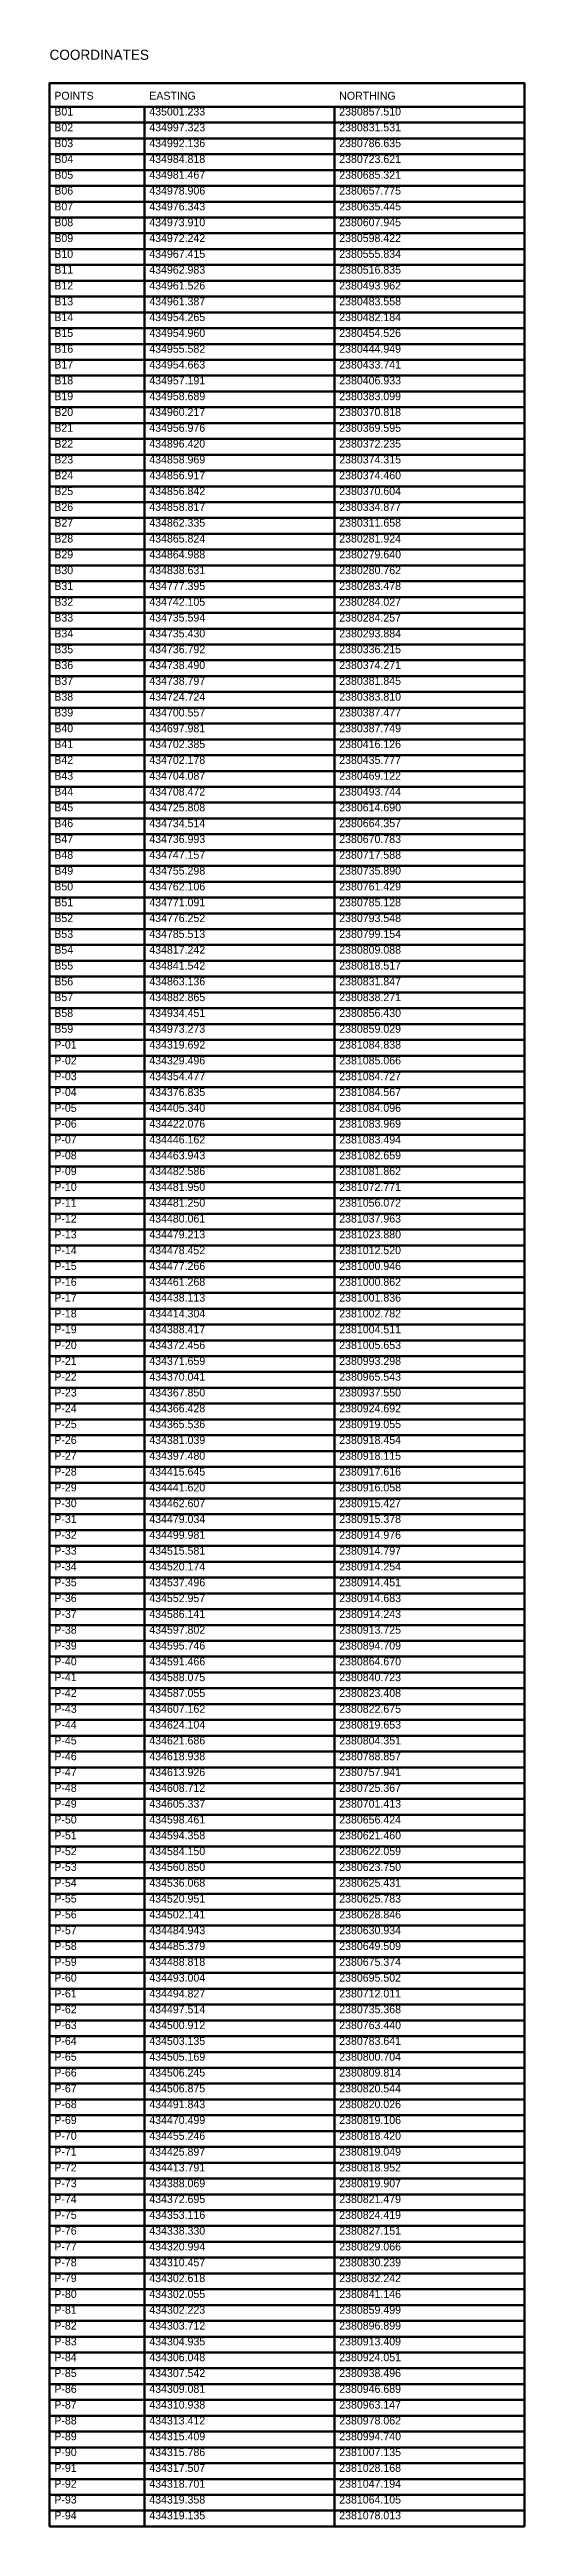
# Model space of a CAD drawing. Header units: metres. Extents: x 434302 to 507065, y 1937737 to 2381088.
# Drawn here: x 435061 to 435211, y 2380080 to 2380863 of the extents above; entities that cross this region are included whole.
import ezdxf
from ezdxf.enums import TextEntityAlignment as Align

# ---------------------------------------------------------------- set-up
doc = ezdxf.new("R2010")
doc.units = ezdxf.units.M
doc.layers.add('TITLE_BLOCK', color=7, linetype='Continuous')

msp = doc.modelspace()

# ---------------------------------------------------------------- texts
at = {"layer": 'TITLE_BLOCK'}
for s, height, p in [('COORDINATES', 3.2, (435061.23, 2380859.03)), ('POINTS', 2.5, (435062.73, 2380846.63)), ('B01', 2.5, (435062.73, 2380841.63)), ('435001.233', 2.5, (435092.73, 2380841.63)), ('EASTING', 2.5, (435092.73, 2380846.63)), ('2380857.510', 2.5, (435152.73, 2380841.63)), ('NORTHING', 2.5, (435152.73, 2380846.63)), ('B02', 2.5, (435062.73, 2380836.63)), ('434997.323', 2.5, (435092.73, 2380836.63)), ('2380831.531', 2.5, (435152.73, 2380836.63)), ('B03', 2.5, (435062.73, 2380831.63)), ('B04', 2.5, (435062.73, 2380826.63)), ('434992.136', 2.5, (435092.73, 2380831.63)), ('434984.818', 2.5, (435092.73, 2380826.63)), ('2380786.635', 2.5, (435152.73, 2380831.63)), ('2380723.621', 2.5, (435152.73, 2380826.63)), ('B05', 2.5, (435062.73, 2380821.63)), ('B06', 2.5, (435062.73, 2380816.63)), ('434981.467', 2.5, (435092.73, 2380821.63)), ('434978.906', 2.5, (435092.73, 2380816.63)), ('2380685.321', 2.5, (435152.73, 2380821.63)), ('2380657.775', 2.5, (435152.73, 2380816.63)), ('B07', 2.5, (435062.73, 2380811.63)), ('434976.343', 2.5, (435092.73, 2380811.63)), ('2380635.445', 2.5, (435152.73, 2380811.63)), ('B08', 2.5, (435062.73, 2380806.63)), ('B09', 2.5, (435062.73, 2380801.63)), ('434973.910', 2.5, (435092.73, 2380806.63)), ('434972.242', 2.5, (435092.73, 2380801.63)), ('2380607.945', 2.5, (435152.73, 2380806.63)), ('2380598.422', 2.5, (435152.73, 2380801.63)), ('B10', 2.5, (435062.73, 2380796.63)), ('434967.415', 2.5, (435092.73, 2380796.63)), ('2380555.834', 2.5, (435152.73, 2380796.63)), ('B11', 2.5, (435062.73, 2380791.63)), ('B12', 2.5, (435062.73, 2380786.63)), ('434962.983', 2.5, (435092.73, 2380791.63)), ('434961.526', 2.5, (435092.73, 2380786.63)), ('2380516.835', 2.5, (435152.73, 2380791.63)), ('2380493.962', 2.5, (435152.73, 2380786.63)), ('B13', 2.5, (435062.73, 2380781.63)), ('434961.387', 2.5, (435092.73, 2380781.63)), ('2380483.558', 2.5, (435152.73, 2380781.63)), ('B14', 2.5, (435062.73, 2380776.63)), ('B15', 2.5, (435062.73, 2380771.63)), ('434954.265', 2.5, (435092.73, 2380776.63)), ('434954.960', 2.5, (435092.73, 2380771.63)), ('2380482.184', 2.5, (435152.73, 2380776.63)), ('2380454.526', 2.5, (435152.73, 2380771.63)), ('B16', 2.5, (435062.73, 2380766.63)), ('B17', 2.5, (435062.73, 2380761.63)), ('434955.582', 2.5, (435092.73, 2380766.63)), ('434954.663', 2.5, (435092.73, 2380761.63)), ('2380444.949', 2.5, (435152.73, 2380766.63)), ('2380433.741', 2.5, (435152.73, 2380761.63)), ('B18', 2.5, (435062.73, 2380756.63)), ('434957.191', 2.5, (435092.73, 2380756.63)), ('2380406.933', 2.5, (435152.73, 2380756.63)), ('B19', 2.5, (435062.73, 2380751.63)), ('B20', 2.5, (435062.73, 2380746.63)), ('434958.689', 2.5, (435092.73, 2380751.63)), ('434960.217', 2.5, (435092.73, 2380746.63)), ('2380383.099', 2.5, (435152.73, 2380751.63)), ('2380370.818', 2.5, (435152.73, 2380746.63)), ('B21', 2.5, (435062.73, 2380741.63)), ('434956.976', 2.5, (435092.73, 2380741.63)), ('2380369.595', 2.5, (435152.73, 2380741.63)), ('B22', 2.5, (435062.73, 2380736.63)), ('B23', 2.5, (435062.73, 2380731.63)), ('434896.420', 2.5, (435092.73, 2380736.63)), ('434858.969', 2.5, (435092.73, 2380731.63)), ('2380372.235', 2.5, (435152.73, 2380736.63)), ('2380374.315', 2.5, (435152.73, 2380731.63)), ('B24', 2.5, (435062.73, 2380726.63)), ('434856.917', 2.5, (435092.73, 2380726.63)), ('2380374.460', 2.5, (435152.73, 2380726.63)), ('B25', 2.5, (435062.73, 2380721.63)), ('B26', 2.5, (435062.73, 2380716.63)), ('434856.842', 2.5, (435092.73, 2380721.63)), ('434858.817', 2.5, (435092.73, 2380716.63)), ('2380370.604', 2.5, (435152.73, 2380721.63)), ('2380334.877', 2.5, (435152.73, 2380716.63)), ('B27', 2.5, (435062.73, 2380711.63)), ('434862.335', 2.5, (435092.73, 2380711.63)), ('2380311.658', 2.5, (435152.73, 2380711.63)), ('B28', 2.5, (435062.73, 2380706.63)), ('B29', 2.5, (435062.73, 2380701.63)), ('434865.824', 2.5, (435092.73, 2380706.63)), ('434864.988', 2.5, (435092.73, 2380701.63)), ('2380281.924', 2.5, (435152.73, 2380706.63)), ('2380279.640', 2.5, (435152.73, 2380701.63)), ('B30', 2.5, (435062.73, 2380696.63)), ('B31', 2.5, (435062.73, 2380691.63)), ('434838.631', 2.5, (435092.73, 2380696.63)), ('434777.395', 2.5, (435092.73, 2380691.63)), ('2380280.762', 2.5, (435152.73, 2380696.63)), ('2380283.478', 2.5, (435152.73, 2380691.63)), ('B32', 2.5, (435062.73, 2380686.63)), ('434742.105', 2.5, (435092.73, 2380686.63)), ('2380284.027', 2.5, (435152.73, 2380686.63)), ('B33', 2.5, (435062.73, 2380681.63)), ('B34', 2.5, (435062.73, 2380676.63)), ('434735.594', 2.5, (435092.73, 2380681.63)), ('434735.430', 2.5, (435092.73, 2380676.63)), ('2380284.257', 2.5, (435152.73, 2380681.63)), ('2380293.884', 2.5, (435152.73, 2380676.63)), ('B35', 2.5, (435062.73, 2380671.63)), ('434736.792', 2.5, (435092.73, 2380671.63)), ('2380336.215', 2.5, (435152.73, 2380671.63)), ('B36', 2.5, (435062.73, 2380666.63)), ('B37', 2.5, (435062.73, 2380661.63)), ('434738.490', 2.5, (435092.73, 2380666.63)), ('434738.797', 2.5, (435092.73, 2380661.63)), ('2380374.271', 2.5, (435152.73, 2380666.63)), ('2380381.845', 2.5, (435152.73, 2380661.63)), ('B38', 2.5, (435062.73, 2380656.63)), ('434724.724', 2.5, (435092.73, 2380656.63)), ('2380383.810', 2.5, (435152.73, 2380656.63)), ('B39', 2.5, (435062.73, 2380651.63)), ('B40', 2.5, (435062.73, 2380646.63)), ('434700.557', 2.5, (435092.73, 2380651.63)), ('434697.981', 2.5, (435092.73, 2380646.63)), ('2380387.477', 2.5, (435152.73, 2380651.63)), ('2380387.749', 2.5, (435152.73, 2380646.63)), ('B41', 2.5, (435062.73, 2380641.63)), ('B42', 2.5, (435062.73, 2380636.63)), ('434702.385', 2.5, (435092.73, 2380641.63)), ('434702.178', 2.5, (435092.73, 2380636.63)), ('2380416.126', 2.5, (435152.73, 2380641.63)), ('2380435.777', 2.5, (435152.73, 2380636.63)), ('B43', 2.5, (435062.73, 2380631.63)), ('434704.087', 2.5, (435092.73, 2380631.63)), ('2380469.122', 2.5, (435152.73, 2380631.63)), ('B44', 2.5, (435062.73, 2380626.63)), ('B45', 2.5, (435062.73, 2380621.63)), ('434708.472', 2.5, (435092.73, 2380626.63)), ('434725.808', 2.5, (435092.73, 2380621.63)), ('2380493.744', 2.5, (435152.73, 2380626.63)), ('2380614.690', 2.5, (435152.73, 2380621.63)), ('B46', 2.5, (435062.73, 2380616.63)), ('434734.514', 2.5, (435092.73, 2380616.63)), ('2380664.357', 2.5, (435152.73, 2380616.63)), ('B47', 2.5, (435062.73, 2380611.63)), ('B48', 2.5, (435062.73, 2380606.63)), ('434736.993', 2.5, (435092.73, 2380611.63)), ('434747.157', 2.5, (435092.73, 2380606.63)), ('2380670.783', 2.5, (435152.73, 2380611.63)), ('2380717.588', 2.5, (435152.73, 2380606.63)), ('B49', 2.5, (435062.73, 2380601.63)), ('434755.298', 2.5, (435092.73, 2380601.63)), ('2380735.890', 2.5, (435152.73, 2380601.63)), ('B50', 2.5, (435062.73, 2380596.63)), ('B51', 2.5, (435062.73, 2380591.63)), ('434762.106', 2.5, (435092.73, 2380596.63)), ('434771.091', 2.5, (435092.73, 2380591.63)), ('2380761.429', 2.5, (435152.73, 2380596.63)), ('2380785.128', 2.5, (435152.73, 2380591.63)), ('B52', 2.5, (435062.73, 2380586.63)), ('B53', 2.5, (435062.73, 2380581.63)), ('434776.252', 2.5, (435092.73, 2380586.63)), ('434785.513', 2.5, (435092.73, 2380581.63)), ('2380793.548', 2.5, (435152.73, 2380586.63)), ('2380799.154', 2.5, (435152.73, 2380581.63)), ('B54', 2.5, (435062.73, 2380576.63)), ('434817.242', 2.5, (435092.73, 2380576.63)), ('2380809.088', 2.5, (435152.73, 2380576.63)), ('B55', 2.5, (435062.73, 2380571.63)), ('B56', 2.5, (435062.73, 2380566.63)), ('434841.542', 2.5, (435092.73, 2380571.63)), ('434863.136', 2.5, (435092.73, 2380566.63)), ('2380818.517', 2.5, (435152.73, 2380571.63)), ('2380831.847', 2.5, (435152.73, 2380566.63)), ('B57', 2.5, (435062.73, 2380561.63)), ('434882.865', 2.5, (435092.73, 2380561.63)), ('2380838.271', 2.5, (435152.73, 2380561.63)), ('B58', 2.5, (435062.73, 2380556.63)), ('B59', 2.5, (435062.73, 2380551.63)), ('434934.451', 2.5, (435092.73, 2380556.63)), ('434973.273', 2.5, (435092.73, 2380551.63)), ('2380856.430', 2.5, (435152.73, 2380556.63)), ('2380859.029', 2.5, (435152.73, 2380551.63)), ('P-01', 2.5, (435062.73, 2380546.63)), ('434319.692', 2.5, (435092.73, 2380546.63)), ('2381084.838', 2.5, (435152.73, 2380546.63)), ('P-02', 2.5, (435062.73, 2380541.63)), ('P-03', 2.5, (435062.73, 2380536.63)), ('434329.496', 2.5, (435092.73, 2380541.63)), ('434354.477', 2.5, (435092.73, 2380536.63)), ('2381085.066', 2.5, (435152.73, 2380541.63)), ('2381084.727', 2.5, (435152.73, 2380536.63)), ('P-04', 2.5, (435062.73, 2380531.63)), ('434376.835', 2.5, (435092.73, 2380531.63)), ('2381084.567', 2.5, (435152.73, 2380531.63)), ('P-05', 2.5, (435062.73, 2380526.63)), ('P-06', 2.5, (435062.73, 2380521.63)), ('434405.340', 2.5, (435092.73, 2380526.63)), ('434422.076', 2.5, (435092.73, 2380521.63)), ('2381084.096', 2.5, (435152.73, 2380526.63)), ('2381083.969', 2.5, (435152.73, 2380521.63)), ('P-07', 2.5, (435062.73, 2380516.63)), ('P-08', 2.5, (435062.73, 2380511.63)), ('434446.162', 2.5, (435092.73, 2380516.63)), ('434463.943', 2.5, (435092.73, 2380511.63)), ('2381083.494', 2.5, (435152.73, 2380516.63)), ('2381082.659', 2.5, (435152.73, 2380511.63)), ('P-09', 2.5, (435062.73, 2380506.63)), ('434482.586', 2.5, (435092.73, 2380506.63)), ('2381081.862', 2.5, (435152.73, 2380506.63)), ('P-10', 2.5, (435062.73, 2380501.63)), ('P-11', 2.5, (435062.73, 2380496.63)), ('434481.950', 2.5, (435092.73, 2380501.63)), ('434481.250', 2.5, (435092.73, 2380496.63)), ('2381072.771', 2.5, (435152.73, 2380501.63)), ('2381056.072', 2.5, (435152.73, 2380496.63)), ('P-12', 2.5, (435062.73, 2380491.63)), ('434480.061', 2.5, (435092.73, 2380491.63)), ('2381037.963', 2.5, (435152.73, 2380491.63)), ('P-13', 2.5, (435062.73, 2380486.63)), ('P-14', 2.5, (435062.73, 2380481.63)), ('434479.213', 2.5, (435092.73, 2380486.63)), ('434478.452', 2.5, (435092.73, 2380481.63)), ('2381023.880', 2.5, (435152.73, 2380486.63)), ('2381012.520', 2.5, (435152.73, 2380481.63)), ('P-15', 2.5, (435062.73, 2380476.63)), ('434477.266', 2.5, (435092.73, 2380476.63)), ('2381000.946', 2.5, (435152.73, 2380476.63)), ('P-16', 2.5, (435062.73, 2380471.63)), ('P-17', 2.5, (435062.73, 2380466.63)), ('434461.268', 2.5, (435092.73, 2380471.63)), ('434438.113', 2.5, (435092.73, 2380466.63)), ('2381000.862', 2.5, (435152.73, 2380471.63)), ('2381001.836', 2.5, (435152.73, 2380466.63)), ('P-18', 2.5, (435062.73, 2380461.63)), ('P-19', 2.5, (435062.73, 2380456.63)), ('434414.304', 2.5, (435092.73, 2380461.63)), ('434388.417', 2.5, (435092.73, 2380456.63)), ('2381002.782', 2.5, (435152.73, 2380461.63)), ('2381004.511', 2.5, (435152.73, 2380456.63)), ('P-20', 2.5, (435062.73, 2380451.63)), ('434372.456', 2.5, (435092.73, 2380451.63)), ('2381005.653', 2.5, (435152.73, 2380451.63)), ('P-21', 2.5, (435062.73, 2380446.63)), ('P-22', 2.5, (435062.73, 2380441.63)), ('434371.659', 2.5, (435092.73, 2380446.63)), ('434370.041', 2.5, (435092.73, 2380441.63)), ('2380993.298', 2.5, (435152.73, 2380446.63)), ('2380965.543', 2.5, (435152.73, 2380441.63)), ('P-23', 2.5, (435062.73, 2380436.63)), ('434367.850', 2.5, (435092.73, 2380436.63)), ('2380937.550', 2.5, (435152.73, 2380436.63)), ('P-24', 2.5, (435062.73, 2380431.63)), ('P-25', 2.5, (435062.73, 2380426.63)), ('434366.428', 2.5, (435092.73, 2380431.63)), ('434365.536', 2.5, (435092.73, 2380426.63)), ('2380924.692', 2.5, (435152.73, 2380431.63)), ('2380919.055', 2.5, (435152.73, 2380426.63)), ('P-26', 2.5, (435062.73, 2380421.63)), ('434381.039', 2.5, (435092.73, 2380421.63)), ('2380918.454', 2.5, (435152.73, 2380421.63)), ('P-27', 2.5, (435062.73, 2380416.63)), ('P-28', 2.5, (435062.73, 2380411.63)), ('434397.480', 2.5, (435092.73, 2380416.63)), ('434415.645', 2.5, (435092.73, 2380411.63)), ('2380918.115', 2.5, (435152.73, 2380416.63)), ('2380917.616', 2.5, (435152.73, 2380411.63)), ('P-29', 2.5, (435062.73, 2380406.63)), ('P-30', 2.5, (435062.73, 2380401.63)), ('434441.620', 2.5, (435092.73, 2380406.63)), ('434462.607', 2.5, (435092.73, 2380401.63)), ('2380916.058', 2.5, (435152.73, 2380406.63)), ('2380915.427', 2.5, (435152.73, 2380401.63)), ('P-31', 2.5, (435062.73, 2380396.63)), ('434479.034', 2.5, (435092.73, 2380396.63)), ('2380915.378', 2.5, (435152.73, 2380396.63)), ('P-32', 2.5, (435062.73, 2380391.63)), ('P-33', 2.5, (435062.73, 2380386.63)), ('434499.981', 2.5, (435092.73, 2380391.63)), ('434515.581', 2.5, (435092.73, 2380386.63)), ('2380914.976', 2.5, (435152.73, 2380391.63)), ('2380914.797', 2.5, (435152.73, 2380386.63)), ('P-34', 2.5, (435062.73, 2380381.63)), ('434520.174', 2.5, (435092.73, 2380381.63)), ('2380914.254', 2.5, (435152.73, 2380381.63)), ('P-35', 2.5, (435062.73, 2380376.63)), ('P-36', 2.5, (435062.73, 2380371.63)), ('434537.496', 2.5, (435092.73, 2380376.63)), ('434552.957', 2.5, (435092.73, 2380371.63)), ('2380914.451', 2.5, (435152.73, 2380376.63)), ('2380914.683', 2.5, (435152.73, 2380371.63)), ('P-37', 2.5, (435062.73, 2380366.63)), ('434586.141', 2.5, (435092.73, 2380366.63)), ('2380914.243', 2.5, (435152.73, 2380366.63)), ('P-38', 2.5, (435062.73, 2380361.63)), ('P-39', 2.5, (435062.73, 2380356.63)), ('434597.802', 2.5, (435092.73, 2380361.63)), ('434595.746', 2.5, (435092.73, 2380356.63)), ('2380913.725', 2.5, (435152.73, 2380361.63)), ('2380894.709', 2.5, (435152.73, 2380356.63)), ('P-40', 2.5, (435062.73, 2380351.63)), ('P-41', 2.5, (435062.73, 2380346.63)), ('434591.466', 2.5, (435092.73, 2380351.63)), ('434588.075', 2.5, (435092.73, 2380346.63)), ('2380864.670', 2.5, (435152.73, 2380351.63)), ('2380840.723', 2.5, (435152.73, 2380346.63)), ('P-42', 2.5, (435062.73, 2380341.63)), ('434587.055', 2.5, (435092.73, 2380341.63)), ('2380823.408', 2.5, (435152.73, 2380341.63)), ('P-43', 2.5, (435062.73, 2380336.63)), ('P-44', 2.5, (435062.73, 2380331.63)), ('434607.162', 2.5, (435092.73, 2380336.63)), ('434624.104', 2.5, (435092.73, 2380331.63)), ('2380822.675', 2.5, (435152.73, 2380336.63)), ('2380819.653', 2.5, (435152.73, 2380331.63)), ('P-45', 2.5, (435062.73, 2380326.63)), ('434621.686', 2.5, (435092.73, 2380326.63)), ('2380804.351', 2.5, (435152.73, 2380326.63)), ('P-46', 2.5, (435062.73, 2380321.63)), ('P-47', 2.5, (435062.73, 2380316.63)), ('434618.938', 2.5, (435092.73, 2380321.63)), ('434613.926', 2.5, (435092.73, 2380316.63)), ('2380788.857', 2.5, (435152.73, 2380321.63)), ('2380757.941', 2.5, (435152.73, 2380316.63)), ('P-48', 2.5, (435062.73, 2380311.63)), ('434608.712', 2.5, (435092.73, 2380311.63)), ('2380725.367', 2.5, (435152.73, 2380311.63)), ('P-49', 2.5, (435062.73, 2380306.63)), ('P-50', 2.5, (435062.73, 2380301.63)), ('434605.337', 2.5, (435092.73, 2380306.63)), ('434598.461', 2.5, (435092.73, 2380301.63)), ('2380701.413', 2.5, (435152.73, 2380306.63)), ('2380656.424', 2.5, (435152.73, 2380301.63)), ('P-51', 2.5, (435062.73, 2380296.63)), ('434594.358', 2.5, (435092.73, 2380296.63)), ('2380621.460', 2.5, (435152.73, 2380296.63)), ('P-52', 2.5, (435062.73, 2380291.63)), ('P-53', 2.5, (435062.73, 2380286.63)), ('434584.150', 2.5, (435092.73, 2380291.63)), ('434560.850', 2.5, (435092.73, 2380286.63)), ('2380622.059', 2.5, (435152.73, 2380291.63)), ('2380623.750', 2.5, (435152.73, 2380286.63)), ('P-54', 2.5, (435062.73, 2380281.63)), ('P-55', 2.5, (435062.73, 2380276.63)), ('434536.068', 2.5, (435092.73, 2380281.63)), ('434520.951', 2.5, (435092.73, 2380276.63)), ('2380625.431', 2.5, (435152.73, 2380281.63)), ('2380625.783', 2.5, (435152.73, 2380276.63)), ('P-56', 2.5, (435062.73, 2380271.63)), ('434502.141', 2.5, (435092.73, 2380271.63)), ('2380628.846', 2.5, (435152.73, 2380271.63)), ('P-57', 2.5, (435062.73, 2380266.63)), ('P-58', 2.5, (435062.73, 2380261.63)), ('434484.943', 2.5, (435092.73, 2380266.63)), ('434485.379', 2.5, (435092.73, 2380261.63)), ('2380630.934', 2.5, (435152.73, 2380266.63)), ('2380649.509', 2.5, (435152.73, 2380261.63)), ('P-59', 2.5, (435062.73, 2380256.63)), ('434488.818', 2.5, (435092.73, 2380256.63)), ('2380675.374', 2.5, (435152.73, 2380256.63)), ('P-60', 2.5, (435062.73, 2380251.63)), ('P-61', 2.5, (435062.73, 2380246.63)), ('434493.004', 2.5, (435092.73, 2380251.63)), ('434494.827', 2.5, (435092.73, 2380246.63)), ('2380695.502', 2.5, (435152.73, 2380251.63)), ('2380712.011', 2.5, (435152.73, 2380246.63)), ('P-62', 2.5, (435062.73, 2380241.63)), ('434497.514', 2.5, (435092.73, 2380241.63)), ('2380735.368', 2.5, (435152.73, 2380241.63)), ('P-63', 2.5, (435062.73, 2380236.63)), ('P-64', 2.5, (435062.73, 2380231.63)), ('434500.912', 2.5, (435092.73, 2380236.63)), ('434503.135', 2.5, (435092.73, 2380231.63)), ('2380763.440', 2.5, (435152.73, 2380236.63)), ('2380783.641', 2.5, (435152.73, 2380231.63)), ('P-65', 2.5, (435062.73, 2380226.63)), ('P-66', 2.5, (435062.73, 2380221.63)), ('434505.169', 2.5, (435092.73, 2380226.63)), ('434506.245', 2.5, (435092.73, 2380221.63)), ('2380800.704', 2.5, (435152.73, 2380226.63)), ('2380809.814', 2.5, (435152.73, 2380221.63)), ('P-67', 2.5, (435062.73, 2380216.63)), ('434506.875', 2.5, (435092.73, 2380216.63)), ('2380820.544', 2.5, (435152.73, 2380216.63)), ('P-68', 2.5, (435062.73, 2380211.63)), ('P-69', 2.5, (435062.73, 2380206.63)), ('434491.843', 2.5, (435092.73, 2380211.63)), ('434470.499', 2.5, (435092.73, 2380206.63)), ('2380820.026', 2.5, (435152.73, 2380211.63)), ('2380819.106', 2.5, (435152.73, 2380206.63)), ('P-70', 2.5, (435062.73, 2380201.63)), ('434455.246', 2.5, (435092.73, 2380201.63)), ('2380818.420', 2.5, (435152.73, 2380201.63)), ('P-71', 2.5, (435062.73, 2380196.63)), ('P-72', 2.5, (435062.73, 2380191.63)), ('434425.897', 2.5, (435092.73, 2380196.63)), ('434413.791', 2.5, (435092.73, 2380191.63)), ('2380819.049', 2.5, (435152.73, 2380196.63)), ('2380818.952', 2.5, (435152.73, 2380191.63)), ('P-73', 2.5, (435062.73, 2380186.63)), ('434388.069', 2.5, (435092.73, 2380186.63)), ('2380819.907', 2.5, (435152.73, 2380186.63)), ('P-74', 2.5, (435062.73, 2380181.63)), ('P-75', 2.5, (435062.73, 2380176.63)), ('434372.695', 2.5, (435092.73, 2380181.63)), ('434353.116', 2.5, (435092.73, 2380176.63)), ('2380821.479', 2.5, (435152.73, 2380181.63)), ('2380824.419', 2.5, (435152.73, 2380176.63)), ('P-76', 2.5, (435062.73, 2380171.63)), ('P-77', 2.5, (435062.73, 2380166.63)), ('434338.330', 2.5, (435092.73, 2380171.63)), ('434320.994', 2.5, (435092.73, 2380166.63)), ('2380827.151', 2.5, (435152.73, 2380171.63)), ('2380829.066', 2.5, (435152.73, 2380166.63)), ('P-78', 2.5, (435062.73, 2380161.63)), ('434310.457', 2.5, (435092.73, 2380161.63)), ('2380830.239', 2.5, (435152.73, 2380161.63)), ('P-79', 2.5, (435062.73, 2380156.63)), ('P-80', 2.5, (435062.73, 2380151.63)), ('434302.618', 2.5, (435092.73, 2380156.63)), ('434302.055', 2.5, (435092.73, 2380151.63)), ('2380832.242', 2.5, (435152.73, 2380156.63)), ('2380841.146', 2.5, (435152.73, 2380151.63)), ('P-81', 2.5, (435062.73, 2380146.63)), ('434302.223', 2.5, (435092.73, 2380146.63)), ('2380859.499', 2.5, (435152.73, 2380146.63)), ('P-82', 2.5, (435062.73, 2380141.63)), ('P-83', 2.5, (435062.73, 2380136.63)), ('434303.712', 2.5, (435092.73, 2380141.63)), ('434304.935', 2.5, (435092.73, 2380136.63)), ('2380896.899', 2.5, (435152.73, 2380141.63)), ('2380913.409', 2.5, (435152.73, 2380136.63)), ('P-84', 2.5, (435062.73, 2380131.63)), ('434306.048', 2.5, (435092.73, 2380131.63)), ('2380924.051', 2.5, (435152.73, 2380131.63)), ('P-85', 2.5, (435062.73, 2380126.63)), ('P-86', 2.5, (435062.73, 2380121.63)), ('434307.542', 2.5, (435092.73, 2380126.63)), ('434309.081', 2.5, (435092.73, 2380121.63)), ('2380938.496', 2.5, (435152.73, 2380126.63)), ('2380946.689', 2.5, (435152.73, 2380121.63)), ('P-87', 2.5, (435062.73, 2380116.63)), ('P-88', 2.5, (435062.73, 2380111.63)), ('434310.938', 2.5, (435092.73, 2380116.63)), ('434313.412', 2.5, (435092.73, 2380111.63)), ('2380963.147', 2.5, (435152.73, 2380116.63)), ('2380978.062', 2.5, (435152.73, 2380111.63)), ('P-89', 2.5, (435062.73, 2380106.63)), ('434315.409', 2.5, (435092.73, 2380106.63)), ('2380994.740', 2.5, (435152.73, 2380106.63)), ('P-90', 2.5, (435062.73, 2380101.63)), ('P-91', 2.5, (435062.73, 2380096.63)), ('434315.786', 2.5, (435092.73, 2380101.63)), ('434317.507', 2.5, (435092.73, 2380096.63)), ('2381007.135', 2.5, (435152.73, 2380101.63)), ('2381028.168', 2.5, (435152.73, 2380096.63)), ('P-92', 2.5, (435062.73, 2380091.63)), ('434318.701', 2.5, (435092.73, 2380091.63)), ('2381047.194', 2.5, (435152.73, 2380091.63)), ('P-93', 2.5, (435062.73, 2380086.63)), ('P-94', 2.5, (435062.73, 2380081.63)), ('434319.358', 2.5, (435092.73, 2380086.63)), ('434319.135', 2.5, (435092.73, 2380081.63)), ('2381064.105', 2.5, (435152.73, 2380086.63)), ('2381078.013', 2.5, (435152.73, 2380081.63))]:
    msp.add_text(s, height=height, dxfattribs=at).set_placement(p, align=Align.BOTTOM_LEFT)

# ---------------------------------------------------------------- linework, layer by layer
at = {"layer": 'TITLE_BLOCK', "lineweight": 50}
for p, q in [((435091.23, 2380845.13), (435091.23, 2380840.13)), ((435151.23, 2380845.13), (435151.23, 2380840.13)), ((435091.23, 2380840.13), (435091.23, 2380835.13)), ((435151.23, 2380840.13), (435151.23, 2380835.13)), ((435091.23, 2380835.13), (435091.23, 2380830.13)), ((435091.23, 2380830.13), (435091.23, 2380825.13)), ((435151.23, 2380835.13), (435151.23, 2380830.13)), ((435151.23, 2380830.13), (435151.23, 2380825.13)), ((435091.23, 2380825.13), (435091.23, 2380820.13)), ((435091.23, 2380820.13), (435091.23, 2380815.13)), ((435151.23, 2380825.13), (435151.23, 2380820.13)), ((435151.23, 2380820.13), (435151.23, 2380815.13)), ((435091.23, 2380815.13), (435091.23, 2380810.13)), ((435151.23, 2380815.13), (435151.23, 2380810.13)), ((435091.23, 2380810.13), (435091.23, 2380805.13)), ((435091.23, 2380805.13), (435091.23, 2380800.13)), ((435151.23, 2380810.13), (435151.23, 2380805.13)), ((435151.23, 2380805.13), (435151.23, 2380800.13)), ((435091.23, 2380800.13), (435091.23, 2380795.13)), ((435151.23, 2380800.13), (435151.23, 2380795.13)), ((435091.23, 2380795.13), (435091.23, 2380790.13)), ((435091.23, 2380790.13), (435091.23, 2380785.13)), ((435151.23, 2380795.13), (435151.23, 2380790.13)), ((435151.23, 2380790.13), (435151.23, 2380785.13)), ((435091.23, 2380785.13), (435091.23, 2380780.13)), ((435151.23, 2380785.13), (435151.23, 2380780.13)), ((435091.23, 2380780.13), (435091.23, 2380775.13)), ((435091.23, 2380775.13), (435091.23, 2380770.13)), ((435151.23, 2380780.13), (435151.23, 2380775.13)), ((435151.23, 2380775.13), (435151.23, 2380770.13)), ((435091.23, 2380770.13), (435091.23, 2380765.13)), ((435091.23, 2380765.13), (435091.23, 2380760.13)), ((435151.23, 2380770.13), (435151.23, 2380765.13)), ((435151.23, 2380765.13), (435151.23, 2380760.13)), ((435091.23, 2380760.13), (435091.23, 2380755.13)), ((435151.23, 2380760.13), (435151.23, 2380755.13)), ((435091.23, 2380755.13), (435091.23, 2380750.13)), ((435091.23, 2380750.13), (435091.23, 2380745.13)), ((435151.23, 2380755.13), (435151.23, 2380750.13)), ((435151.23, 2380750.13), (435151.23, 2380745.13)), ((435091.23, 2380745.13), (435091.23, 2380740.13)), ((435151.23, 2380745.13), (435151.23, 2380740.13)), ((435091.23, 2380740.13), (435091.23, 2380735.13)), ((435091.23, 2380735.13), (435091.23, 2380730.13)), ((435151.23, 2380740.13), (435151.23, 2380735.13)), ((435151.23, 2380735.13), (435151.23, 2380730.13)), ((435091.23, 2380730.13), (435091.23, 2380725.13)), ((435151.23, 2380730.13), (435151.23, 2380725.13)), ((435091.23, 2380725.13), (435091.23, 2380720.13)), ((435091.23, 2380720.13), (435091.23, 2380715.13)), ((435151.23, 2380725.13), (435151.23, 2380720.13)), ((435151.23, 2380720.13), (435151.23, 2380715.13)), ((435091.23, 2380715.13), (435091.23, 2380710.13)), ((435091.23, 2380710.13), (435091.23, 2380705.13)), ((435151.23, 2380715.13), (435151.23, 2380710.13)), ((435151.23, 2380710.13), (435151.23, 2380705.13)), ((435091.23, 2380705.13), (435091.23, 2380700.13)), ((435151.23, 2380705.13), (435151.23, 2380700.13)), ((435091.23, 2380700.13), (435091.23, 2380695.13)), ((435091.23, 2380695.13), (435091.23, 2380690.13)), ((435151.23, 2380700.13), (435151.23, 2380695.13)), ((435151.23, 2380695.13), (435151.23, 2380690.13)), ((435091.23, 2380690.13), (435091.23, 2380685.13)), ((435151.23, 2380690.13), (435151.23, 2380685.13)), ((435091.23, 2380685.13), (435091.23, 2380680.13)), ((435091.23, 2380680.13), (435091.23, 2380675.13)), ((435151.23, 2380685.13), (435151.23, 2380680.13)), ((435151.23, 2380680.13), (435151.23, 2380675.13)), ((435091.23, 2380675.13), (435091.23, 2380670.13)), ((435151.23, 2380675.13), (435151.23, 2380670.13)), ((435091.23, 2380670.13), (435091.23, 2380665.13)), ((435091.23, 2380665.13), (435091.23, 2380660.13)), ((435151.23, 2380670.13), (435151.23, 2380665.13)), ((435151.23, 2380665.13), (435151.23, 2380660.13)), ((435091.23, 2380660.13), (435091.23, 2380655.13)), ((435151.23, 2380660.13), (435151.23, 2380655.13)), ((435091.23, 2380655.13), (435091.23, 2380650.13)), ((435091.23, 2380650.13), (435091.23, 2380645.13)), ((435151.23, 2380655.13), (435151.23, 2380650.13)), ((435151.23, 2380650.13), (435151.23, 2380645.13)), ((435091.23, 2380645.13), (435091.23, 2380640.13)), ((435091.23, 2380640.13), (435091.23, 2380635.13)), ((435151.23, 2380645.13), (435151.23, 2380640.13)), ((435151.23, 2380640.13), (435151.23, 2380635.13)), ((435091.23, 2380635.13), (435091.23, 2380630.13)), ((435151.23, 2380635.13), (435151.23, 2380630.13)), ((435091.23, 2380630.13), (435091.23, 2380625.13)), ((435091.23, 2380625.13), (435091.23, 2380620.13)), ((435151.23, 2380630.13), (435151.23, 2380625.13)), ((435151.23, 2380625.13), (435151.23, 2380620.13)), ((435091.23, 2380620.13), (435091.23, 2380615.13)), ((435151.23, 2380620.13), (435151.23, 2380615.13)), ((435091.23, 2380615.13), (435091.23, 2380610.13)), ((435091.23, 2380610.13), (435091.23, 2380605.13)), ((435151.23, 2380615.13), (435151.23, 2380610.13)), ((435151.23, 2380610.13), (435151.23, 2380605.13)), ((435091.23, 2380605.13), (435091.23, 2380600.13)), ((435151.23, 2380605.13), (435151.23, 2380600.13)), ((435091.23, 2380600.13), (435091.23, 2380595.13)), ((435091.23, 2380595.13), (435091.23, 2380590.13)), ((435151.23, 2380600.13), (435151.23, 2380595.13)), ((435151.23, 2380595.13), (435151.23, 2380590.13)), ((435091.23, 2380590.13), (435091.23, 2380585.13)), ((435091.23, 2380585.13), (435091.23, 2380580.13)), ((435151.23, 2380590.13), (435151.23, 2380585.13)), ((435151.23, 2380585.13), (435151.23, 2380580.13)), ((435091.23, 2380580.13), (435091.23, 2380575.13)), ((435151.23, 2380580.13), (435151.23, 2380575.13)), ((435091.23, 2380575.13), (435091.23, 2380570.13)), ((435091.23, 2380570.13), (435091.23, 2380565.13)), ((435151.23, 2380575.13), (435151.23, 2380570.13)), ((435151.23, 2380570.13), (435151.23, 2380565.13)), ((435091.23, 2380565.13), (435091.23, 2380560.13)), ((435151.23, 2380565.13), (435151.23, 2380560.13)), ((435091.23, 2380560.13), (435091.23, 2380555.13)), ((435091.23, 2380555.13), (435091.23, 2380550.13)), ((435151.23, 2380560.13), (435151.23, 2380555.13)), ((435151.23, 2380555.13), (435151.23, 2380550.13)), ((435091.23, 2380550.13), (435091.23, 2380545.13)), ((435151.23, 2380550.13), (435151.23, 2380545.13)), ((435091.23, 2380545.13), (435091.23, 2380540.13)), ((435091.23, 2380540.13), (435091.23, 2380535.13)), ((435151.23, 2380545.13), (435151.23, 2380540.13)), ((435151.23, 2380540.13), (435151.23, 2380535.13)), ((435091.23, 2380535.13), (435091.23, 2380530.13)), ((435091.23, 2380530.13), (435091.23, 2380525.13)), ((435151.23, 2380535.13), (435151.23, 2380530.13)), ((435151.23, 2380530.13), (435151.23, 2380525.13)), ((435091.23, 2380525.13), (435091.23, 2380520.13)), ((435151.23, 2380525.13), (435151.23, 2380520.13)), ((435091.23, 2380520.13), (435091.23, 2380515.13)), ((435091.23, 2380515.13), (435091.23, 2380510.13)), ((435151.23, 2380520.13), (435151.23, 2380515.13)), ((435151.23, 2380515.13), (435151.23, 2380510.13)), ((435091.23, 2380510.13), (435091.23, 2380505.13)), ((435151.23, 2380510.13), (435151.23, 2380505.13)), ((435091.23, 2380505.13), (435091.23, 2380500.13)), ((435091.23, 2380500.13), (435091.23, 2380495.13)), ((435151.23, 2380505.13), (435151.23, 2380500.13)), ((435151.23, 2380500.13), (435151.23, 2380495.13)), ((435091.23, 2380495.13), (435091.23, 2380490.13)), ((435151.23, 2380495.13), (435151.23, 2380490.13)), ((435091.23, 2380490.13), (435091.23, 2380485.13)), ((435091.23, 2380485.13), (435091.23, 2380480.13)), ((435151.23, 2380490.13), (435151.23, 2380485.13)), ((435151.23, 2380485.13), (435151.23, 2380480.13)), ((435091.23, 2380480.13), (435091.23, 2380475.13)), ((435091.23, 2380475.13), (435091.23, 2380470.13)), ((435151.23, 2380480.13), (435151.23, 2380475.13)), ((435151.23, 2380475.13), (435151.23, 2380470.13)), ((435091.23, 2380470.13), (435091.23, 2380465.13)), ((435151.23, 2380470.13), (435151.23, 2380465.13)), ((435091.23, 2380465.13), (435091.23, 2380460.13)), ((435091.23, 2380460.13), (435091.23, 2380455.13)), ((435151.23, 2380465.13), (435151.23, 2380460.13)), ((435151.23, 2380460.13), (435151.23, 2380455.13)), ((435091.23, 2380455.13), (435091.23, 2380450.13)), ((435151.23, 2380455.13), (435151.23, 2380450.13)), ((435091.23, 2380450.13), (435091.23, 2380445.13)), ((435091.23, 2380445.13), (435091.23, 2380440.13)), ((435151.23, 2380450.13), (435151.23, 2380445.13)), ((435151.23, 2380445.13), (435151.23, 2380440.13)), ((435091.23, 2380440.13), (435091.23, 2380435.13)), ((435151.23, 2380440.13), (435151.23, 2380435.13)), ((435091.23, 2380435.13), (435091.23, 2380430.13)), ((435091.23, 2380430.13), (435091.23, 2380425.13)), ((435151.23, 2380435.13), (435151.23, 2380430.13)), ((435151.23, 2380430.13), (435151.23, 2380425.13)), ((435091.23, 2380425.13), (435091.23, 2380420.13)), ((435151.23, 2380425.13), (435151.23, 2380420.13)), ((435091.23, 2380420.13), (435091.23, 2380415.13)), ((435091.23, 2380415.13), (435091.23, 2380410.13)), ((435151.23, 2380420.13), (435151.23, 2380415.13)), ((435151.23, 2380415.13), (435151.23, 2380410.13)), ((435091.23, 2380410.13), (435091.23, 2380405.13)), ((435091.23, 2380405.13), (435091.23, 2380400.13)), ((435151.23, 2380410.13), (435151.23, 2380405.13)), ((435151.23, 2380405.13), (435151.23, 2380400.13)), ((435091.23, 2380400.13), (435091.23, 2380395.13)), ((435151.23, 2380400.13), (435151.23, 2380395.13)), ((435091.23, 2380395.13), (435091.23, 2380390.13)), ((435091.23, 2380390.13), (435091.23, 2380385.13)), ((435151.23, 2380395.13), (435151.23, 2380390.13)), ((435151.23, 2380390.13), (435151.23, 2380385.13)), ((435091.23, 2380385.13), (435091.23, 2380380.13)), ((435151.23, 2380385.13), (435151.23, 2380380.13)), ((435091.23, 2380380.13), (435091.23, 2380375.13)), ((435091.23, 2380375.13), (435091.23, 2380370.13)), ((435151.23, 2380380.13), (435151.23, 2380375.13)), ((435151.23, 2380375.13), (435151.23, 2380370.13)), ((435091.23, 2380370.13), (435091.23, 2380365.13)), ((435151.23, 2380370.13), (435151.23, 2380365.13)), ((435091.23, 2380365.13), (435091.23, 2380360.13)), ((435091.23, 2380360.13), (435091.23, 2380355.13)), ((435151.23, 2380365.13), (435151.23, 2380360.13)), ((435151.23, 2380360.13), (435151.23, 2380355.13)), ((435091.23, 2380355.13), (435091.23, 2380350.13)), ((435091.23, 2380350.13), (435091.23, 2380345.13)), ((435151.23, 2380355.13), (435151.23, 2380350.13)), ((435151.23, 2380350.13), (435151.23, 2380345.13)), ((435091.23, 2380345.13), (435091.23, 2380340.13)), ((435151.23, 2380345.13), (435151.23, 2380340.13)), ((435091.23, 2380340.13), (435091.23, 2380335.13)), ((435091.23, 2380335.13), (435091.23, 2380330.13)), ((435151.23, 2380340.13), (435151.23, 2380335.13)), ((435151.23, 2380335.13), (435151.23, 2380330.13)), ((435091.23, 2380330.13), (435091.23, 2380325.13)), ((435151.23, 2380330.13), (435151.23, 2380325.13)), ((435091.23, 2380325.13), (435091.23, 2380320.13)), ((435091.23, 2380320.13), (435091.23, 2380315.13)), ((435151.23, 2380325.13), (435151.23, 2380320.13)), ((435151.23, 2380320.13), (435151.23, 2380315.13)), ((435091.23, 2380315.13), (435091.23, 2380310.13)), ((435151.23, 2380315.13), (435151.23, 2380310.13)), ((435091.23, 2380310.13), (435091.23, 2380305.13)), ((435091.23, 2380305.13), (435091.23, 2380300.13)), ((435151.23, 2380310.13), (435151.23, 2380305.13)), ((435151.23, 2380305.13), (435151.23, 2380300.13)), ((435091.23, 2380300.13), (435091.23, 2380295.13)), ((435091.23, 2380295.13), (435091.23, 2380290.13)), ((435151.23, 2380300.13), (435151.23, 2380295.13)), ((435151.23, 2380295.13), (435151.23, 2380290.13)), ((435091.23, 2380290.13), (435091.23, 2380285.13)), ((435151.23, 2380290.13), (435151.23, 2380285.13)), ((435091.23, 2380285.13), (435091.23, 2380280.13)), ((435091.23, 2380280.13), (435091.23, 2380275.13)), ((435151.23, 2380285.13), (435151.23, 2380280.13)), ((435151.23, 2380280.13), (435151.23, 2380275.13)), ((435091.23, 2380275.13), (435091.23, 2380270.13)), ((435151.23, 2380275.13), (435151.23, 2380270.13)), ((435091.23, 2380270.13), (435091.23, 2380265.13)), ((435091.23, 2380265.13), (435091.23, 2380260.13)), ((435151.23, 2380270.13), (435151.23, 2380265.13)), ((435151.23, 2380265.13), (435151.23, 2380260.13)), ((435091.23, 2380260.13), (435091.23, 2380255.13)), ((435151.23, 2380260.13), (435151.23, 2380255.13)), ((435091.23, 2380255.13), (435091.23, 2380250.13)), ((435091.23, 2380250.13), (435091.23, 2380245.13)), ((435151.23, 2380255.13), (435151.23, 2380250.13)), ((435151.23, 2380250.13), (435151.23, 2380245.13)), ((435091.23, 2380245.13), (435091.23, 2380240.13)), ((435151.23, 2380245.13), (435151.23, 2380240.13)), ((435091.23, 2380240.13), (435091.23, 2380235.13)), ((435091.23, 2380235.13), (435091.23, 2380230.13)), ((435151.23, 2380240.13), (435151.23, 2380235.13)), ((435151.23, 2380235.13), (435151.23, 2380230.13)), ((435091.23, 2380230.13), (435091.23, 2380225.13)), ((435091.23, 2380225.13), (435091.23, 2380220.13)), ((435151.23, 2380230.13), (435151.23, 2380225.13)), ((435151.23, 2380225.13), (435151.23, 2380220.13)), ((435091.23, 2380220.13), (435091.23, 2380215.13)), ((435151.23, 2380220.13), (435151.23, 2380215.13)), ((435091.23, 2380215.13), (435091.23, 2380210.13)), ((435091.23, 2380210.13), (435091.23, 2380205.13)), ((435151.23, 2380215.13), (435151.23, 2380210.13)), ((435151.23, 2380210.13), (435151.23, 2380205.13)), ((435091.23, 2380205.13), (435091.23, 2380200.13)), ((435151.23, 2380205.13), (435151.23, 2380200.13)), ((435091.23, 2380200.13), (435091.23, 2380195.13)), ((435091.23, 2380195.13), (435091.23, 2380190.13)), ((435151.23, 2380200.13), (435151.23, 2380195.13)), ((435151.23, 2380195.13), (435151.23, 2380190.13)), ((435091.23, 2380190.13), (435091.23, 2380185.13)), ((435151.23, 2380190.13), (435151.23, 2380185.13)), ((435091.23, 2380185.13), (435091.23, 2380180.13)), ((435091.23, 2380180.13), (435091.23, 2380175.13)), ((435151.23, 2380185.13), (435151.23, 2380180.13)), ((435151.23, 2380180.13), (435151.23, 2380175.13)), ((435091.23, 2380175.13), (435091.23, 2380170.13)), ((435091.23, 2380170.13), (435091.23, 2380165.13)), ((435151.23, 2380175.13), (435151.23, 2380170.13)), ((435151.23, 2380170.13), (435151.23, 2380165.13)), ((435091.23, 2380165.13), (435091.23, 2380160.13)), ((435151.23, 2380165.13), (435151.23, 2380160.13)), ((435091.23, 2380160.13), (435091.23, 2380155.13)), ((435091.23, 2380155.13), (435091.23, 2380150.13)), ((435151.23, 2380160.13), (435151.23, 2380155.13)), ((435151.23, 2380155.13), (435151.23, 2380150.13)), ((435091.23, 2380150.13), (435091.23, 2380145.13)), ((435151.23, 2380150.13), (435151.23, 2380145.13)), ((435091.23, 2380145.13), (435091.23, 2380140.13)), ((435091.23, 2380140.13), (435091.23, 2380135.13)), ((435151.23, 2380145.13), (435151.23, 2380140.13)), ((435151.23, 2380140.13), (435151.23, 2380135.13)), ((435091.23, 2380135.13), (435091.23, 2380130.13)), ((435151.23, 2380135.13), (435151.23, 2380130.13)), ((435091.23, 2380130.13), (435091.23, 2380125.13)), ((435091.23, 2380125.13), (435091.23, 2380120.13)), ((435151.23, 2380130.13), (435151.23, 2380125.13)), ((435151.23, 2380125.13), (435151.23, 2380120.13)), ((435091.23, 2380120.13), (435091.23, 2380115.13)), ((435091.23, 2380115.13), (435091.23, 2380110.13)), ((435151.23, 2380120.13), (435151.23, 2380115.13)), ((435151.23, 2380115.13), (435151.23, 2380110.13)), ((435091.23, 2380110.13), (435091.23, 2380105.13)), ((435151.23, 2380110.13), (435151.23, 2380105.13)), ((435091.23, 2380105.13), (435091.23, 2380100.13)), ((435091.23, 2380100.13), (435091.23, 2380095.13)), ((435151.23, 2380105.13), (435151.23, 2380100.13)), ((435151.23, 2380100.13), (435151.23, 2380095.13)), ((435091.23, 2380095.13), (435091.23, 2380090.13)), ((435151.23, 2380095.13), (435151.23, 2380090.13)), ((435091.23, 2380090.13), (435091.23, 2380085.13)), ((435091.23, 2380085.13), (435091.23, 2380080.13)), ((435151.23, 2380090.13), (435151.23, 2380085.13)), ((435151.23, 2380085.13), (435151.23, 2380080.13))]:
    msp.add_line(p, q, dxfattribs=at)
for points in [[(435061.23, 2380845.13), (435211.23, 2380845.13), (435211.23, 2380852.63), (435061.23, 2380852.63)], [(435061.23, 2380840.13), (435211.23, 2380840.13), (435211.23, 2380845.13), (435061.23, 2380845.13)], [(435061.23, 2380835.13), (435211.23, 2380835.13), (435211.23, 2380840.13), (435061.23, 2380840.13)], [(435061.23, 2380830.13), (435211.23, 2380830.13), (435211.23, 2380835.13), (435061.23, 2380835.13)], [(435061.23, 2380825.13), (435211.23, 2380825.13), (435211.23, 2380830.13), (435061.23, 2380830.13)], [(435061.23, 2380820.13), (435211.23, 2380820.13), (435211.23, 2380825.13), (435061.23, 2380825.13)], [(435061.23, 2380815.13), (435211.23, 2380815.13), (435211.23, 2380820.13), (435061.23, 2380820.13)], [(435061.23, 2380810.13), (435211.23, 2380810.13), (435211.23, 2380815.13), (435061.23, 2380815.13)], [(435061.23, 2380805.13), (435211.23, 2380805.13), (435211.23, 2380810.13), (435061.23, 2380810.13)], [(435061.23, 2380800.13), (435211.23, 2380800.13), (435211.23, 2380805.13), (435061.23, 2380805.13)], [(435061.23, 2380795.13), (435211.23, 2380795.13), (435211.23, 2380800.13), (435061.23, 2380800.13)], [(435061.23, 2380790.13), (435211.23, 2380790.13), (435211.23, 2380795.13), (435061.23, 2380795.13)], [(435061.23, 2380785.13), (435211.23, 2380785.13), (435211.23, 2380790.13), (435061.23, 2380790.13)], [(435061.23, 2380780.13), (435211.23, 2380780.13), (435211.23, 2380785.13), (435061.23, 2380785.13)], [(435061.23, 2380775.13), (435211.23, 2380775.13), (435211.23, 2380780.13), (435061.23, 2380780.13)], [(435061.23, 2380770.13), (435211.23, 2380770.13), (435211.23, 2380775.13), (435061.23, 2380775.13)], [(435061.23, 2380765.13), (435211.23, 2380765.13), (435211.23, 2380770.13), (435061.23, 2380770.13)], [(435061.23, 2380760.13), (435211.23, 2380760.13), (435211.23, 2380765.13), (435061.23, 2380765.13)], [(435061.23, 2380755.13), (435211.23, 2380755.13), (435211.23, 2380760.13), (435061.23, 2380760.13)], [(435061.23, 2380750.13), (435211.23, 2380750.13), (435211.23, 2380755.13), (435061.23, 2380755.13)], [(435061.23, 2380745.13), (435211.23, 2380745.13), (435211.23, 2380750.13), (435061.23, 2380750.13)], [(435061.23, 2380740.13), (435211.23, 2380740.13), (435211.23, 2380745.13), (435061.23, 2380745.13)], [(435061.23, 2380735.13), (435211.23, 2380735.13), (435211.23, 2380740.13), (435061.23, 2380740.13)], [(435061.23, 2380730.13), (435211.23, 2380730.13), (435211.23, 2380735.13), (435061.23, 2380735.13)], [(435061.23, 2380725.13), (435211.23, 2380725.13), (435211.23, 2380730.13), (435061.23, 2380730.13)], [(435061.23, 2380720.13), (435211.23, 2380720.13), (435211.23, 2380725.13), (435061.23, 2380725.13)], [(435061.23, 2380715.13), (435211.23, 2380715.13), (435211.23, 2380720.13), (435061.23, 2380720.13)], [(435061.23, 2380710.13), (435211.23, 2380710.13), (435211.23, 2380715.13), (435061.23, 2380715.13)], [(435061.23, 2380705.13), (435211.23, 2380705.13), (435211.23, 2380710.13), (435061.23, 2380710.13)], [(435061.23, 2380700.13), (435211.23, 2380700.13), (435211.23, 2380705.13), (435061.23, 2380705.13)], [(435061.23, 2380695.13), (435211.23, 2380695.13), (435211.23, 2380700.13), (435061.23, 2380700.13)], [(435061.23, 2380690.13), (435211.23, 2380690.13), (435211.23, 2380695.13), (435061.23, 2380695.13)], [(435061.23, 2380685.13), (435211.23, 2380685.13), (435211.23, 2380690.13), (435061.23, 2380690.13)], [(435061.23, 2380680.13), (435211.23, 2380680.13), (435211.23, 2380685.13), (435061.23, 2380685.13)], [(435061.23, 2380675.13), (435211.23, 2380675.13), (435211.23, 2380680.13), (435061.23, 2380680.13)], [(435061.23, 2380670.13), (435211.23, 2380670.13), (435211.23, 2380675.13), (435061.23, 2380675.13)], [(435061.23, 2380665.13), (435211.23, 2380665.13), (435211.23, 2380670.13), (435061.23, 2380670.13)], [(435061.23, 2380660.13), (435211.23, 2380660.13), (435211.23, 2380665.13), (435061.23, 2380665.13)], [(435061.23, 2380655.13), (435211.23, 2380655.13), (435211.23, 2380660.13), (435061.23, 2380660.13)], [(435061.23, 2380650.13), (435211.23, 2380650.13), (435211.23, 2380655.13), (435061.23, 2380655.13)], [(435061.23, 2380645.13), (435211.23, 2380645.13), (435211.23, 2380650.13), (435061.23, 2380650.13)], [(435061.23, 2380640.13), (435211.23, 2380640.13), (435211.23, 2380645.13), (435061.23, 2380645.13)], [(435061.23, 2380635.13), (435211.23, 2380635.13), (435211.23, 2380640.13), (435061.23, 2380640.13)], [(435061.23, 2380630.13), (435211.23, 2380630.13), (435211.23, 2380635.13), (435061.23, 2380635.13)], [(435061.23, 2380625.13), (435211.23, 2380625.13), (435211.23, 2380630.13), (435061.23, 2380630.13)], [(435061.23, 2380620.13), (435211.23, 2380620.13), (435211.23, 2380625.13), (435061.23, 2380625.13)], [(435061.23, 2380615.13), (435211.23, 2380615.13), (435211.23, 2380620.13), (435061.23, 2380620.13)], [(435061.23, 2380610.13), (435211.23, 2380610.13), (435211.23, 2380615.13), (435061.23, 2380615.13)], [(435061.23, 2380605.13), (435211.23, 2380605.13), (435211.23, 2380610.13), (435061.23, 2380610.13)], [(435061.23, 2380600.13), (435211.23, 2380600.13), (435211.23, 2380605.13), (435061.23, 2380605.13)], [(435061.23, 2380595.13), (435211.23, 2380595.13), (435211.23, 2380600.13), (435061.23, 2380600.13)], [(435061.23, 2380590.13), (435211.23, 2380590.13), (435211.23, 2380595.13), (435061.23, 2380595.13)], [(435061.23, 2380585.13), (435211.23, 2380585.13), (435211.23, 2380590.13), (435061.23, 2380590.13)], [(435061.23, 2380580.13), (435211.23, 2380580.13), (435211.23, 2380585.13), (435061.23, 2380585.13)], [(435061.23, 2380575.13), (435211.23, 2380575.13), (435211.23, 2380580.13), (435061.23, 2380580.13)], [(435061.23, 2380570.13), (435211.23, 2380570.13), (435211.23, 2380575.13), (435061.23, 2380575.13)], [(435061.23, 2380565.13), (435211.23, 2380565.13), (435211.23, 2380570.13), (435061.23, 2380570.13)], [(435061.23, 2380560.13), (435211.23, 2380560.13), (435211.23, 2380565.13), (435061.23, 2380565.13)], [(435061.23, 2380555.13), (435211.23, 2380555.13), (435211.23, 2380560.13), (435061.23, 2380560.13)], [(435061.23, 2380550.13), (435211.23, 2380550.13), (435211.23, 2380555.13), (435061.23, 2380555.13)], [(435061.23, 2380545.13), (435211.23, 2380545.13), (435211.23, 2380550.13), (435061.23, 2380550.13)], [(435061.23, 2380540.13), (435211.23, 2380540.13), (435211.23, 2380545.13), (435061.23, 2380545.13)], [(435061.23, 2380535.13), (435211.23, 2380535.13), (435211.23, 2380540.13), (435061.23, 2380540.13)], [(435061.23, 2380530.13), (435211.23, 2380530.13), (435211.23, 2380535.13), (435061.23, 2380535.13)], [(435061.23, 2380525.13), (435211.23, 2380525.13), (435211.23, 2380530.13), (435061.23, 2380530.13)], [(435061.23, 2380520.13), (435211.23, 2380520.13), (435211.23, 2380525.13), (435061.23, 2380525.13)], [(435061.23, 2380515.13), (435211.23, 2380515.13), (435211.23, 2380520.13), (435061.23, 2380520.13)], [(435061.23, 2380510.13), (435211.23, 2380510.13), (435211.23, 2380515.13), (435061.23, 2380515.13)], [(435061.23, 2380505.13), (435211.23, 2380505.13), (435211.23, 2380510.13), (435061.23, 2380510.13)], [(435061.23, 2380500.13), (435211.23, 2380500.13), (435211.23, 2380505.13), (435061.23, 2380505.13)], [(435061.23, 2380495.13), (435211.23, 2380495.13), (435211.23, 2380500.13), (435061.23, 2380500.13)], [(435061.23, 2380490.13), (435211.23, 2380490.13), (435211.23, 2380495.13), (435061.23, 2380495.13)], [(435061.23, 2380485.13), (435211.23, 2380485.13), (435211.23, 2380490.13), (435061.23, 2380490.13)], [(435061.23, 2380480.13), (435211.23, 2380480.13), (435211.23, 2380485.13), (435061.23, 2380485.13)], [(435061.23, 2380475.13), (435211.23, 2380475.13), (435211.23, 2380480.13), (435061.23, 2380480.13)], [(435061.23, 2380470.13), (435211.23, 2380470.13), (435211.23, 2380475.13), (435061.23, 2380475.13)], [(435061.23, 2380465.13), (435211.23, 2380465.13), (435211.23, 2380470.13), (435061.23, 2380470.13)], [(435061.23, 2380460.13), (435211.23, 2380460.13), (435211.23, 2380465.13), (435061.23, 2380465.13)], [(435061.23, 2380455.13), (435211.23, 2380455.13), (435211.23, 2380460.13), (435061.23, 2380460.13)], [(435061.23, 2380450.13), (435211.23, 2380450.13), (435211.23, 2380455.13), (435061.23, 2380455.13)], [(435061.23, 2380445.13), (435211.23, 2380445.13), (435211.23, 2380450.13), (435061.23, 2380450.13)], [(435061.23, 2380440.13), (435211.23, 2380440.13), (435211.23, 2380445.13), (435061.23, 2380445.13)], [(435061.23, 2380435.13), (435211.23, 2380435.13), (435211.23, 2380440.13), (435061.23, 2380440.13)], [(435061.23, 2380430.13), (435211.23, 2380430.13), (435211.23, 2380435.13), (435061.23, 2380435.13)], [(435061.23, 2380425.13), (435211.23, 2380425.13), (435211.23, 2380430.13), (435061.23, 2380430.13)], [(435061.23, 2380420.13), (435211.23, 2380420.13), (435211.23, 2380425.13), (435061.23, 2380425.13)], [(435061.23, 2380415.13), (435211.23, 2380415.13), (435211.23, 2380420.13), (435061.23, 2380420.13)], [(435061.23, 2380410.13), (435211.23, 2380410.13), (435211.23, 2380415.13), (435061.23, 2380415.13)], [(435061.23, 2380405.13), (435211.23, 2380405.13), (435211.23, 2380410.13), (435061.23, 2380410.13)], [(435061.23, 2380400.13), (435211.23, 2380400.13), (435211.23, 2380405.13), (435061.23, 2380405.13)], [(435061.23, 2380395.13), (435211.23, 2380395.13), (435211.23, 2380400.13), (435061.23, 2380400.13)], [(435061.23, 2380390.13), (435211.23, 2380390.13), (435211.23, 2380395.13), (435061.23, 2380395.13)], [(435061.23, 2380385.13), (435211.23, 2380385.13), (435211.23, 2380390.13), (435061.23, 2380390.13)], [(435061.23, 2380380.13), (435211.23, 2380380.13), (435211.23, 2380385.13), (435061.23, 2380385.13)], [(435061.23, 2380375.13), (435211.23, 2380375.13), (435211.23, 2380380.13), (435061.23, 2380380.13)], [(435061.23, 2380370.13), (435211.23, 2380370.13), (435211.23, 2380375.13), (435061.23, 2380375.13)], [(435061.23, 2380365.13), (435211.23, 2380365.13), (435211.23, 2380370.13), (435061.23, 2380370.13)], [(435061.23, 2380360.13), (435211.23, 2380360.13), (435211.23, 2380365.13), (435061.23, 2380365.13)], [(435061.23, 2380355.13), (435211.23, 2380355.13), (435211.23, 2380360.13), (435061.23, 2380360.13)], [(435061.23, 2380350.13), (435211.23, 2380350.13), (435211.23, 2380355.13), (435061.23, 2380355.13)], [(435061.23, 2380345.13), (435211.23, 2380345.13), (435211.23, 2380350.13), (435061.23, 2380350.13)], [(435061.23, 2380340.13), (435211.23, 2380340.13), (435211.23, 2380345.13), (435061.23, 2380345.13)], [(435061.23, 2380335.13), (435211.23, 2380335.13), (435211.23, 2380340.13), (435061.23, 2380340.13)], [(435061.23, 2380330.13), (435211.23, 2380330.13), (435211.23, 2380335.13), (435061.23, 2380335.13)], [(435061.23, 2380325.13), (435211.23, 2380325.13), (435211.23, 2380330.13), (435061.23, 2380330.13)], [(435061.23, 2380320.13), (435211.23, 2380320.13), (435211.23, 2380325.13), (435061.23, 2380325.13)], [(435061.23, 2380315.13), (435211.23, 2380315.13), (435211.23, 2380320.13), (435061.23, 2380320.13)], [(435061.23, 2380310.13), (435211.23, 2380310.13), (435211.23, 2380315.13), (435061.23, 2380315.13)], [(435061.23, 2380305.13), (435211.23, 2380305.13), (435211.23, 2380310.13), (435061.23, 2380310.13)], [(435061.23, 2380300.13), (435211.23, 2380300.13), (435211.23, 2380305.13), (435061.23, 2380305.13)], [(435061.23, 2380295.13), (435211.23, 2380295.13), (435211.23, 2380300.13), (435061.23, 2380300.13)], [(435061.23, 2380290.13), (435211.23, 2380290.13), (435211.23, 2380295.13), (435061.23, 2380295.13)], [(435061.23, 2380285.13), (435211.23, 2380285.13), (435211.23, 2380290.13), (435061.23, 2380290.13)], [(435061.23, 2380280.13), (435211.23, 2380280.13), (435211.23, 2380285.13), (435061.23, 2380285.13)], [(435061.23, 2380275.13), (435211.23, 2380275.13), (435211.23, 2380280.13), (435061.23, 2380280.13)], [(435061.23, 2380270.13), (435211.23, 2380270.13), (435211.23, 2380275.13), (435061.23, 2380275.13)], [(435061.23, 2380265.13), (435211.23, 2380265.13), (435211.23, 2380270.13), (435061.23, 2380270.13)], [(435061.23, 2380260.13), (435211.23, 2380260.13), (435211.23, 2380265.13), (435061.23, 2380265.13)], [(435061.23, 2380255.13), (435211.23, 2380255.13), (435211.23, 2380260.13), (435061.23, 2380260.13)], [(435061.23, 2380250.13), (435211.23, 2380250.13), (435211.23, 2380255.13), (435061.23, 2380255.13)], [(435061.23, 2380245.13), (435211.23, 2380245.13), (435211.23, 2380250.13), (435061.23, 2380250.13)], [(435061.23, 2380240.13), (435211.23, 2380240.13), (435211.23, 2380245.13), (435061.23, 2380245.13)], [(435061.23, 2380235.13), (435211.23, 2380235.13), (435211.23, 2380240.13), (435061.23, 2380240.13)], [(435061.23, 2380230.13), (435211.23, 2380230.13), (435211.23, 2380235.13), (435061.23, 2380235.13)], [(435061.23, 2380225.13), (435211.23, 2380225.13), (435211.23, 2380230.13), (435061.23, 2380230.13)], [(435061.23, 2380220.13), (435211.23, 2380220.13), (435211.23, 2380225.13), (435061.23, 2380225.13)], [(435061.23, 2380215.13), (435211.23, 2380215.13), (435211.23, 2380220.13), (435061.23, 2380220.13)], [(435061.23, 2380210.13), (435211.23, 2380210.13), (435211.23, 2380215.13), (435061.23, 2380215.13)], [(435061.23, 2380205.13), (435211.23, 2380205.13), (435211.23, 2380210.13), (435061.23, 2380210.13)], [(435061.23, 2380200.13), (435211.23, 2380200.13), (435211.23, 2380205.13), (435061.23, 2380205.13)], [(435061.23, 2380195.13), (435211.23, 2380195.13), (435211.23, 2380200.13), (435061.23, 2380200.13)], [(435061.23, 2380190.13), (435211.23, 2380190.13), (435211.23, 2380195.13), (435061.23, 2380195.13)], [(435061.23, 2380185.13), (435211.23, 2380185.13), (435211.23, 2380190.13), (435061.23, 2380190.13)], [(435061.23, 2380180.13), (435211.23, 2380180.13), (435211.23, 2380185.13), (435061.23, 2380185.13)], [(435061.23, 2380175.13), (435211.23, 2380175.13), (435211.23, 2380180.13), (435061.23, 2380180.13)], [(435061.23, 2380170.13), (435211.23, 2380170.13), (435211.23, 2380175.13), (435061.23, 2380175.13)], [(435061.23, 2380165.13), (435211.23, 2380165.13), (435211.23, 2380170.13), (435061.23, 2380170.13)], [(435061.23, 2380160.13), (435211.23, 2380160.13), (435211.23, 2380165.13), (435061.23, 2380165.13)], [(435061.23, 2380155.13), (435211.23, 2380155.13), (435211.23, 2380160.13), (435061.23, 2380160.13)], [(435061.23, 2380150.13), (435211.23, 2380150.13), (435211.23, 2380155.13), (435061.23, 2380155.13)], [(435061.23, 2380145.13), (435211.23, 2380145.13), (435211.23, 2380150.13), (435061.23, 2380150.13)], [(435061.23, 2380140.13), (435211.23, 2380140.13), (435211.23, 2380145.13), (435061.23, 2380145.13)], [(435061.23, 2380135.13), (435211.23, 2380135.13), (435211.23, 2380140.13), (435061.23, 2380140.13)], [(435061.23, 2380130.13), (435211.23, 2380130.13), (435211.23, 2380135.13), (435061.23, 2380135.13)], [(435061.23, 2380125.13), (435211.23, 2380125.13), (435211.23, 2380130.13), (435061.23, 2380130.13)], [(435061.23, 2380120.13), (435211.23, 2380120.13), (435211.23, 2380125.13), (435061.23, 2380125.13)], [(435061.23, 2380115.13), (435211.23, 2380115.13), (435211.23, 2380120.13), (435061.23, 2380120.13)], [(435061.23, 2380110.13), (435211.23, 2380110.13), (435211.23, 2380115.13), (435061.23, 2380115.13)], [(435061.23, 2380105.13), (435211.23, 2380105.13), (435211.23, 2380110.13), (435061.23, 2380110.13)], [(435061.23, 2380100.13), (435211.23, 2380100.13), (435211.23, 2380105.13), (435061.23, 2380105.13)], [(435061.23, 2380095.13), (435211.23, 2380095.13), (435211.23, 2380100.13), (435061.23, 2380100.13)], [(435061.23, 2380090.13), (435211.23, 2380090.13), (435211.23, 2380095.13), (435061.23, 2380095.13)], [(435061.23, 2380085.13), (435211.23, 2380085.13), (435211.23, 2380090.13), (435061.23, 2380090.13)], [(435061.23, 2380080.13), (435211.23, 2380080.13), (435211.23, 2380085.13), (435061.23, 2380085.13)]]:
    msp.add_lwpolyline(points, close=True, dxfattribs=at)

msp.set_redraw_order([(e.dxf.handle, doc.entitydb.next_handle()) for e in msp.query("TEXT MTEXT ATTDEF DIMENSION ARC_DIMENSION")])  # texts and dimensions are drawn at this point

doc.saveas('drawing.dxf')
